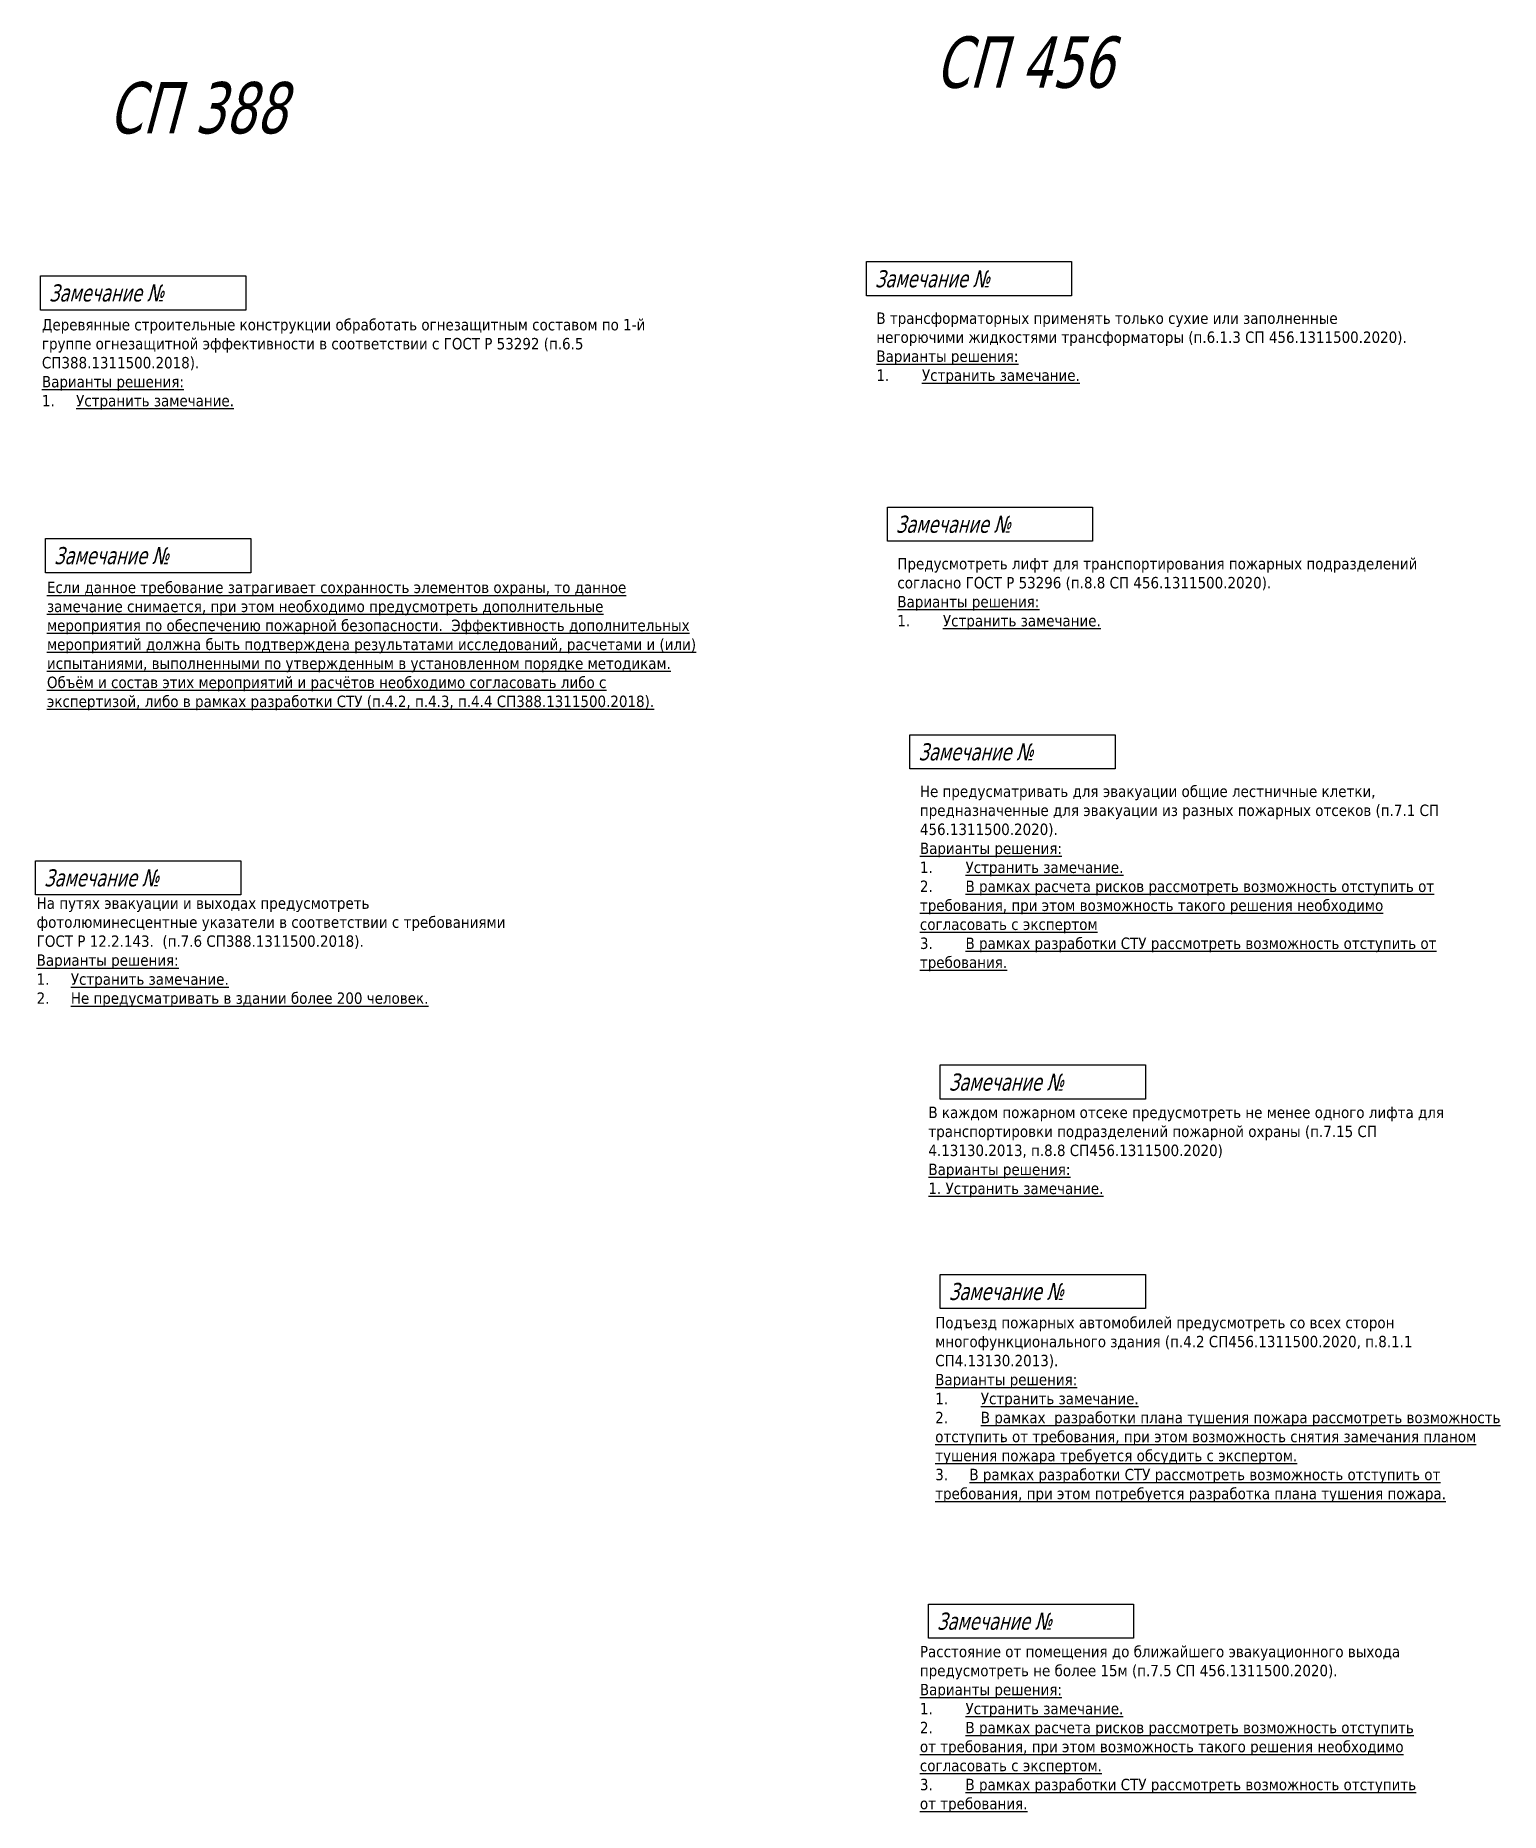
# Model space of a CAD drawing. Header units: millimetres. Extents: x -204396 to 1997851, y -2958255 to 237418.
# Drawn here: x 1094857 to 1171970, y -184975 to -91410 of the extents above; entities that cross this region are included whole.
import ezdxf

# ---------------------------------------------------------------- set-up
doc = ezdxf.new("R2010")
doc.units = ezdxf.units.MM
doc.layers.add('экспертиза', color=1, linetype='Continuous', lineweight=0)
doc.styles.add('ЭКСПЕРТИЗА', font='tahoma.ttf')

msp = doc.modelspace()

# ---------------------------------------------------------------- texts
at = {"layer": 'экспертиза', "color": 2, "lineweight": 0, "style": 'ЭКСПЕРТИЗА', "oblique": 14.99998, "width": 0.8}
for s, p in [('СП 456', (1142215, -94158)), ('СП 388', (1098698, -96558))]:
    msp.add_text(s, height=2700, dxfattribs=at).set_placement(p)
at = {"layer": 'экспертиза', "lineweight": 0, "style": 'ЭКСПЕРТИЗА', "oblique": 14.99998, "width": 0.8}
for p in [(1139043, -104666), (1140146, -117592), (1141335, -129578), (1142934, -146965), (1142934, -157992), (1142312, -175353)]:
    msp.add_text('Замечание №', height=900, dxfattribs=at).set_placement(p)
at = {"layer": 'экспертиза', "lineweight": 0, "ltscale": 100, "transparency": 33554687, "style": 'ЭКСПЕРТИЗА', "oblique": 14.99998, "width": 0.8}
for p in [(1095569, -105413), (1095835, -119245), (1095307, -136212)]:
    msp.add_text('Замечание №', height=900, dxfattribs=at).set_placement(p)
at = {"layer": 'экспертиза', "lineweight": 0, "ltscale": 100, "transparency": 33554687, "char_height": 600, "attachment_point": 1, "style": 'ЭКСПЕРТИЗА'}
for s, insert, width in [('Деревянные строительные конструкции обработать огнезащитным составом по 1-й группе огнезащитной эффективности в соответствии с ГОСТ Р 53292 (п.6.5 СП388.1311500.2018).\\P\\pt1200;{\\L\\C6;Варианты решения:\\P\\pt1800;\\l1.^I\\LУстранить замечание.}', (1095193, -106334), 34068.54), ('В трансформаторных применять только сухие или заполненные негорючими жидкостями трансформаторы (п.6.1.3 СП 456.1311500.2020).{\\L\\C6;\\PВарианты решения:\\P\\l1.^I\\LУстранить замечание.}', (1139119, -105993), 28267.99), ('Предусмотреть лифт для транспортирования пожарных подразделений согласно ГОСТ Р 53296 (п.8.8 СП 456.1311500.2020).{\\L\\C6;\\PВарианты решения:\\P\\l1.^I\\LУстранить замечание.}', (1140222, -118919), 28267.99), ('\\pt1800;{\\L\\C6;Если данное требование затрагивает сохранность элементов охраны, то данное замечание снимается, при этом необходимо предусмотреть дополнительные мероприятия по обеспечению пожарной безопасности.  Эффективность дополнительных мероприятий должна быть подтверждена результатами исследований, расчетами и (или) испытаниями, выполненными по утвержденным в установленном порядке методикам. Объём и состав этих мероприятий и расчётов необходимо согласовать либо с экспертизой, либо в рамках разработки СТУ (п.4.2, п.4.3, п.4.4 СП388.1311500.2018).}', (1095458, -120166), 34068.54), ('Не предусматривать для эвакуации общие лестничные клетки, предназначенные для эвакуации из разных пожарных отсеков (п.7.1 СП 456.1311500.2020).{\\L\\C6;\\PВарианты решения:\\P\\l1.^I\\LУстранить замечание.\\P\\l2.^I\\LВ рамках расчета рисков рассмотреть возможность отступить от требования, при этом возможность такого решения необходимо согласовать с экспертом\\P\\H1x;\\l3.^I\\LВ рамках разработки СТУ рассмотреть возможность отступить от требования.}', (1141411, -130905), 28267.99), ('Расстояние от помещения до ближайшего эвакуационного выхода предусмотреть не более 15м (п.7.5 СП 456.1311500.2020).\\P{\\L\\C6;Варианты решения:\\P\\l1.^I\\LУстранить замечание.\\A1;\\P\\A0;\\l2.^I\\LВ рамках расчета рисков рассмотреть возможность отступить от требования, при этом возможность такого решения необходимо согласовать с экспертом.\\H0.91667x;\\l\\C0;\\P\\H1.09091x;\\C6;3.^I\\LВ рамках разработки СТУ рассмотреть возможность отступить от требования. }', (1141410, -176202), 26836.95)]:
    msp.add_mtext(s, dxfattribs=dict(at, insert=insert, width=width))
at = {"layer": 'экспертиза', "lineweight": 0, "ltscale": 100, "char_height": 600, "attachment_point": 1, "style": 'ЭКСПЕРТИЗА'}
for s, insert, width in [('На путях эвакуации и выходах предусмотреть фотолюминесцентные указатели в соответствии с требованиями ГОСТ Р 12.2.143.  (п.7.6 СП388.1311500.2018).\\P\\pt1200;{\\L\\C6;Варианты решения:\\P\\pt1800;\\l1.^I\\LУстранить замечание.\\P\\l2.^I\\LНе предусматривать в здании более 200 человек.}', (1094915, -136794), 25338.67), ('В каждом пожарном отсеке предусмотреть не менее одного лифта для транспортировки подразделений пожарной охраны (п.7.15 СП 4.13130.2013, п.8.8 СП456.1311500.2020)\\P{\\L\\C6;Варианты решения:\\P1. Устранить замечание.}', (1141858, -147811), 28419.46), ('Подъезд пожарных автомобилей предусмотреть со всех сторон многофункционального здания (п.4.2 СП456.1311500.2020, п.8.1.1 СП4.13130.2013).\\P{\\L\\C6;Варианты решения:\\P\\l1.^I\\LУстранить замечание.\\P\\l2.^I\\LВ рамках  разработки плана тушения пожара рассмотреть возможность отступить от требования, при этом возможность снятия замечания планом тушения пожара требуется обсудить с экспертом.\\P\\pt1800;\\l3.^I\\LВ рамках разработки СТУ рассмотреть возможность отступить от требования, при этом потребуется разработка плана тушения пожара.}', (1142216, -158878), 31005.15)]:
    msp.add_mtext(s, dxfattribs=dict(at, insert=insert, width=width))

# ---------------------------------------------------------------- linework, layer by layer
at = {"layer": 'экспертиза', "lineweight": 0}
for points in [[(1138593, -103316), (1149393, -103316), (1149393, -105116), (1138593, -105116), (1138593, -103316)], [(1139696, -116242), (1150496, -116242), (1150496, -118042), (1139696, -118042), (1139696, -116242)], [(1140885, -128228), (1151685, -128228), (1151685, -130028), (1140885, -130028), (1140885, -128228)], [(1142484, -145615), (1153284, -145615), (1153284, -147415), (1142484, -147415), (1142484, -145615)], [(1142484, -156642), (1153284, -156642), (1153284, -158442), (1142484, -158442), (1142484, -156642)], [(1141862, -174003), (1152662, -174003), (1152662, -175803), (1141862, -175803), (1141862, -174003)]]:
    msp.add_lwpolyline(points, dxfattribs=at)
at = {"layer": 'экспертиза', "lineweight": 0, "transparency": 33554687}
for points in [[(1095119, -104063), (1105919, -104063), (1105919, -105863), (1095119, -105863), (1095119, -104063)], [(1095385, -117895), (1106185, -117895), (1106185, -119695), (1095385, -119695), (1095385, -117895)], [(1094857, -134862), (1105657, -134862), (1105657, -136662), (1094857, -136662), (1094857, -134862)]]:
    msp.add_lwpolyline(points, dxfattribs=at)

msp.set_redraw_order([(e.dxf.handle, doc.entitydb.next_handle()) for e in msp.query("TEXT MTEXT ATTDEF DIMENSION ARC_DIMENSION")])  # texts and dimensions are drawn at this point

doc.saveas('drawing.dxf')
